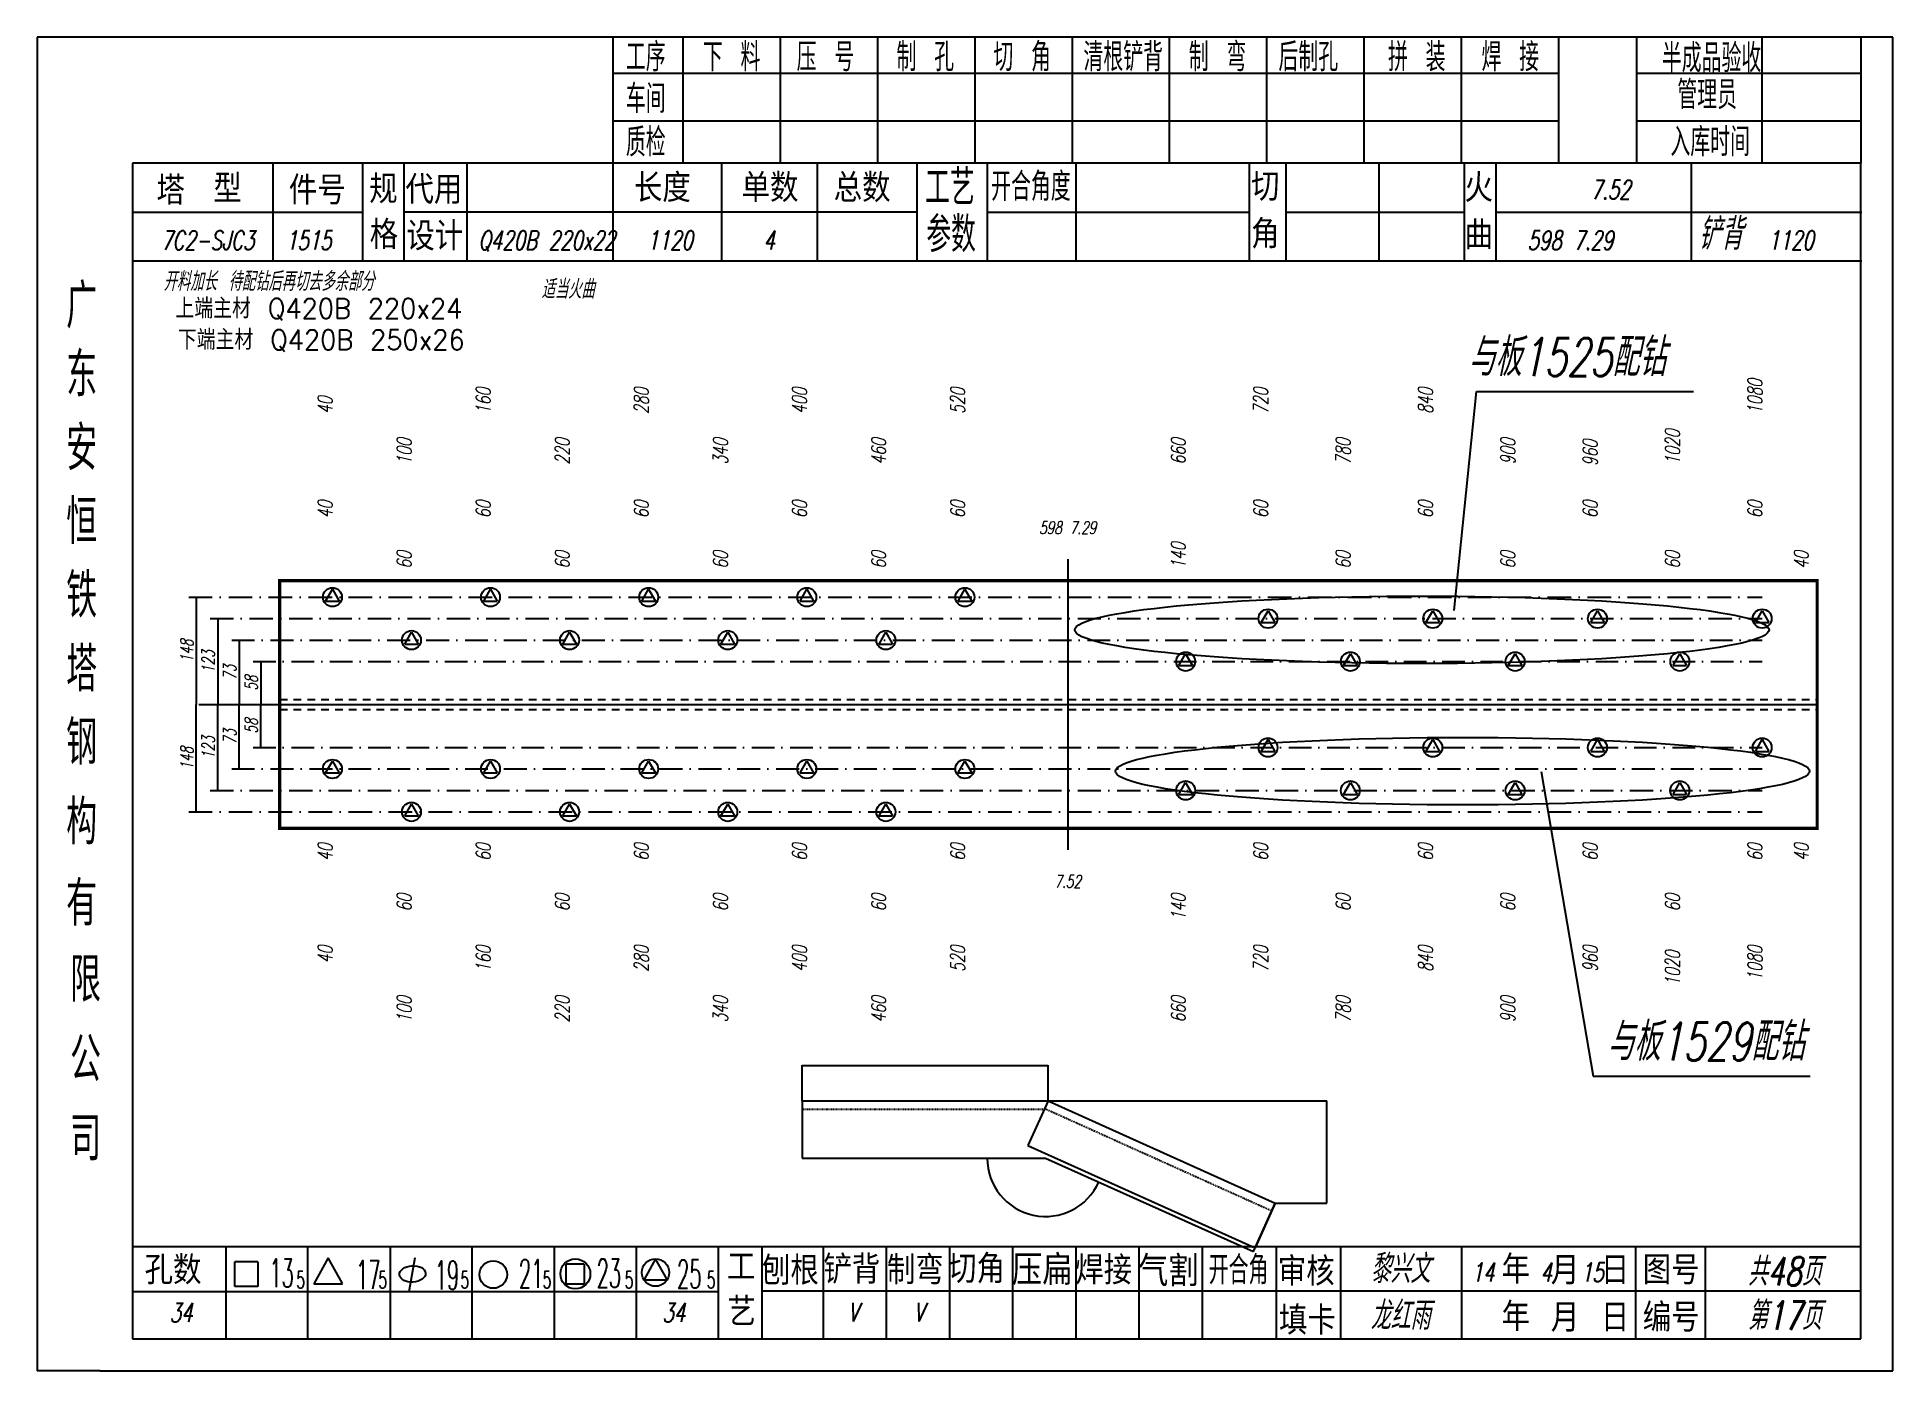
# Model space of a CAD drawing. Header units: millimetres. Extents: x -1378 to 644, y -1773 to 1979.
# Drawn here: x -1079.5 to -785.7, y 338.9 to 550.1 of the extents above; entities that cross this region are included whole.
import ezdxf
from ezdxf.enums import TextEntityAlignment as Align

# ---------------------------------------------------------------- set-up
doc = ezdxf.new("R2010")
doc.units = ezdxf.units.MM
doc.linetypes.add('LPY8', pattern=[0.009000000000000001, 0.005, -0.004])
doc.linetypes.add('LPY9', pattern=[0.025, 0.015, -0.005, 0, -0.005])
for name, color, linetype in [('1', 7, 'Continuous'), ('2', 7, 'Continuous'), ('21', 7, 'Continuous')]:
    doc.layers.add(name, color=color, linetype=linetype)
doc.styles.add('hz', font='txt.shx', dxfattribs={"width": 0.7, "oblique": 12, "bigfont": 'hztxt.shx'})
doc.dimstyles.new('ISO-25', dxfattribs={"dimscale": 0.001, "dimtxt": 2.5, "dimasz": 2.5, "dimexe": 1.25, "dimexo": 0.625, "dimtad": 1, "dimtxsty": 'Standard', "dimcen": 2.5, "dimadec": 0, "dimazin": 0, "dimtfac": 1, "dimtmove": 0, "dimatfit": 3, "dimfxl": 0, "dimarcsym": 0})

msp = doc.modelspace()

# ---------------------------------------------------------------- texts
at = {"color": 2, "style": 'hz', "width": 0.95}
for s, p in [('上端主材 Q420B 220x24', (-1034.869077599486, 505.5355274638491)), ('下端主材 Q420B 250x26', (-1034.492531709323, 500.5697303769243))]:
    msp.add_text(s, height=3.142712129565791, dxfattribs=at).set_placement(p, align=Align.CENTER)
at = {"layer": '1', "color": 7, "style": 'hz', "oblique": 12, "width": 0.7}
for s, height, p in [(' 7.52 ', 3, (-835.3802614664822, 524.3929271810406)), ('铲背', 5, (-816.4802614664823, 516.3929271810414)), (' 598 7.29 ', 3, (-845.3802614664822, 516.3929271810414)), (' 1120', 3, (-807.2802614664822, 516.3929271810414)), ('与板1525配钻', 6, (-852.9117968674742, 496.4013775691858)), ('与板1529配钻', 6, (-830.9233710659074, 388.0243830189163)), ('共48页', 4.5, (-808.6802614664822, 352.3929271810435)), ('第17页', 4.5, (-808.6802614664822, 345.3929271810421))]:
    msp.add_text(s, height=height, dxfattribs=at).set_placement(p)
for s, height, p in [('7C2-SJC3', 3, (-1052.480261466482, 516.3929271810414)), ('4', 3, (-963.5802614664823, 516.3929271810414)), ('黎兴文', 4.5, (-863.6802614664822, 352.7929271810426)), ('14', 3, (-850.5802614664823, 352.9929271810421)), ('4', 3, (-840.5802614664823, 352.9929271810421)), ('15', 3, (-833.2802614664822, 352.9929271810421)), ('V', 3, (-950.2802614664822, 346.6929271810426)), ('V', 3, (-939.8802614664822, 346.6929271810426)), ('龙红雨', 4.5, (-863.6802614664822, 345.3929271810421)), ('34', 3, (-1056.680261466482, 346.5929271810428)), ('34', 3, (-978.6802614664822, 346.5929271810428))]:
    msp.add_text(s, height=height, dxfattribs=at).set_placement(p, align=Align.CENTER)
at = {"layer": '1', "color": 1, "style": 'hz', "oblique": 12, "width": 0.7}
for s, p in [('1515', (-1036.480261466482, 516.3929271810414)), ('Q420B 220x22', (-998.7802614664821, 516.3929271810414)), ('1120', (-979.2802614664823, 516.3929271810414))]:
    msp.add_text(s, height=3, dxfattribs=at).set_placement(p, align=Align.CENTER)
at = {"layer": '1', "color": 7, "style": 'hz', "oblique": 12, "width": 0.7}
for s, p in [('160', (-1007.699690037911, 490.3929271810416)), ('280', (-982.6642614664822, 490.3929271810416)), ('400', (-957.6288328950536, 490.3929271810416)), ('520', (-932.5934043236251, 490.3929271810416)), ('720', (-884.6088328950536, 490.3929271810416)), ('840', (-858.5302614664822, 490.3929271810416)), ('1080', (-806.3731186093394, 490.3929271810416)), ('40', (-1032.735118609339, 490.3929271810416)), ('1020', (-819.4124043236252, 482.3929271810425)), ('100', (-1020.217404323625, 482.3929271810425)), ('220', (-995.1819757521965, 482.3929271810425)), ('340', (-970.146547180768, 482.3929271810425)), ('460', (-945.1111186093394, 482.3929271810425)), ('660', (-897.6481186093393, 482.3929271810425)), ('780', (-871.5695471807679, 482.3929271810425)), ('900', (-845.4909757521966, 482.3929271810425)), ('960', (-832.4516900379108, 482.1366338359749)), ('40', (-1032.735118609339, 473.892927181041)), ('60', (-1007.699690037911, 473.892927181041)), ('60', (-982.6642614664822, 473.892927181041)), ('60', (-957.6288328950536, 473.892927181041)), ('60', (-932.5934043236251, 473.892927181041)), ('60', (-884.6088328950536, 473.892927181041)), ('60', (-858.5302614664822, 473.892927181041)), ('60', (-832.4516900379108, 473.892927181041)), ('60', (-806.3731186093394, 473.892927181041)), ('140', (-897.6481186093393, 465.8929271810419)), ('60', (-1020.217404323625, 465.8929271810419)), ('60', (-995.1819757521965, 465.8929271810419)), ('60', (-970.146547180768, 465.8929271810419)), ('60', (-945.1111186093394, 465.8929271810419)), ('60', (-871.5695471807679, 465.8929271810419)), ('60', (-845.4909757521966, 465.8929271810419)), ('60', (-819.4124043236252, 465.8929271810419)), ('40', (-799.0266900379108, 465.8929271810419))]:
    msp.add_text(s, height=2.3, rotation=90, dxfattribs=at).set_placement(p)
for s, p in [('40', (-1032.735118609339, 422.3929271810402)), ('60', (-1007.699690037911, 422.3929271810402)), ('60', (-982.6642614664822, 422.3929271810402)), ('60', (-957.6288328950536, 422.3929271810402)), ('60', (-932.5934043236251, 422.3929271810402)), ('60', (-884.6088328950536, 422.3929271810402)), ('60', (-858.5302614664822, 422.3929271810402)), ('60', (-832.4516900379108, 422.3929271810402)), ('60', (-806.3731186093394, 422.3929271810402)), ('40', (-799.0266900379108, 422.3929271810402)), ('60', (-1020.217404323625, 414.3929271810412)), ('60', (-995.1819757521965, 414.3929271810412)), ('60', (-970.146547180768, 414.3929271810412)), ('60', (-945.1111186093394, 414.3929271810412)), ('140', (-897.6481186093393, 414.3929271810412)), ('60', (-871.5695471807679, 414.3929271810412)), ('60', (-845.4909757521966, 414.3929271810412)), ('60', (-819.4124043236252, 414.3929271810412)), ('40', (-1032.735118609339, 406.1929271810425)), ('160', (-1007.699690037911, 406.1929271810425)), ('280', (-982.6642614664822, 406.1929271810425)), ('400', (-957.6288328950536, 406.1929271810425)), ('520', (-932.5934043236251, 406.1929271810425)), ('720', (-884.6088328950536, 406.1929271810425)), ('840', (-858.5302614664822, 406.1929271810425)), ('960', (-832.4516900379108, 406.1929271810425)), ('1020', (-819.4124043236252, 405.4074458181174)), ('1080', (-806.3731186093394, 406.1929271810425)), ('100', (-1020.217404323625, 398.1929271810434)), ('220', (-995.1819757521965, 398.1929271810434)), ('340', (-970.146547180768, 398.1929271810434)), ('460', (-945.1111186093394, 398.1929271810434)), ('660', (-897.6481186093393, 398.1929271810434)), ('780', (-871.5695471807679, 398.1929271810434)), ('900', (-845.4909757521966, 398.1929271810434))]:
    msp.add_text(s, height=2.3, rotation=90, dxfattribs=at).set_placement(p, align=Align.RIGHT)
at = {"layer": '1', "color": 134, "ltscale": 0.001, "char_height": 3, "width": 62.7, "attachment_point": 1, "style": 'hz'}
for s, insert in [('开料加长 待配钻后再切去多余部分', (-1059.484482144759, 512.8845397116493, -853.1987439879664)), ('适当火曲', (-999.6560970535994, 511.6522038677394, -853.1987439879664))]:
    msp.add_mtext(s, dxfattribs=dict(at, insert=insert))
at = {"layer": '2', "color": 1, "style": 'hz', "oblique": 12, "width": 0.7}
for s, p in [('598 7.29', (-916.3203757521965, 471.3929271810433)), ('7.52', (-916.3203757521965, 415.3929271810424))]:
    msp.add_text(s, height=2, dxfattribs=at).set_placement(p, align=Align.CENTER)
at = {"layer": '2', "color": 7, "style": 'hz', "oblique": 12, "width": 0.7}
for s, p in [('148', (-1054.780261466482, 452.8929271810438)), ('123', (-1051.380261466482, 451.1929271810407)), ('73', (-1047.980261466482, 449.4929271810411)), ('58', (-1044.580261466482, 447.7929271810415)), ('58', (-1044.580261466482, 440.9929271810431)), ('148', (-1054.780261466482, 435.8929271810408)), ('123', (-1051.380261466482, 437.5929271810404)), ('73', (-1047.980261466482, 439.2929271810435))]:
    msp.add_text(s, height=2, rotation=90, dxfattribs=at).set_placement(p, align=Align.CENTER)

# ---------------------------------------------------------------- blocks, each defined once
blk = doc.blocks.new('xytfsc')
at = {"color": 243}
for p, q in [((-0.08180189302063978, 0.1756660281181866), (-0.08180189302063978, -0.03550000000000003)), ((0.2119981069793931, 0.1756660281181865), (-0.08180189302063978, 0.1756660281181865)), ((0.009343547070755576, 0.1756660281181865), (0.009343547070755576, 0.155714770919089)), ((0.02043905911145261, 0.1756660281181865), (0.02043905911145261, 0.1557118104779665)), ((0.03583905911145224, 0.1756660281181865), (0.03583905911145224, 0.1557118104779665)), ((0.05123905911145188, 0.1756660281181865), (0.05123905911145188, 0.1557118104779665)), ((0.0666390591114514, 0.1756660281181865), (0.06663905911145152, 0.1557118104779665)), ((0.08203905911145126, 0.1756660281181865), (0.08203905911145115, 0.1557118104779665)), ((0.09743905911145079, 0.1756660281181865), (0.09743905911145079, 0.1557118104779665)), ((0.1128390591114504, 0.1756660281181865), (0.1128390591114504, 0.1557118104779665)), ((0.1282390591114501, 0.1756660281181865), (0.1282390591114501, 0.1557118104779665)), ((0.1436390591114496, 0.1756660281181865), (0.1436390591114497, 0.1557118104779665)), ((0.1590390591114494, 0.1756660281181865), (0.1590390591114493, 0.1557118104779665)), ((0.1590390591114494, 0.1756660281181865), (0.1590390591114493, 0.1557118104779665)), ((0.1713881142505892, 0.1756660281181865), (0.1713881142505892, 0.1556970395588582)), ((0.1912480675326801, 0.1756660281181865), (0.1912480675326801, 0.1556970395588582)), ((0.2069206040023625, 0.1756660281181865), (0.2069206040023625, 0.1556999999999807)), ((0.2119981069793931, 0.1456999999999898), (0.2119981069793931, 0.1756660281181866)), ((0.1590390591114492, 0.1699052611793964), (0.009343547070755465, 0.1699052611793964)), ((0.2069206040023625, 0.1699052611793964), (0.1713881142505892, 0.1699052611793964)), ((0.1590390591114492, 0.1623816372641632), (0.009343547070755465, 0.1623816372641632)), ((0.2069206040023625, 0.1623816372641632), (0.1713881142505892, 0.1623816372641632)), ((-0.01376276607479154, 0.1557706927281533), (-0.01376276607479154, 0.1402706927281788)), ((0.009343547070755576, 0.155714770919089), (0.009343547070755576, 0.1402147709191144)), ((0.02656845232527816, 0.1557985932079323), (0.02656845232527816, 0.1402985932079577)), ((0.04170315627649701, 0.1557985932079323), (0.04170315627649701, 0.1402985932079577)), ((-0.06670189302062168, 0.1556999999999807), (-0.06670189302062168, -0.03041769200676575)), ((0.2069206040023625, 0.1556999999999807), (-0.06670189302062168, 0.1556999999999807)), ((-0.04446205990117902, 0.155710395888902), (-0.04446205990117902, 0.1402103958889274)), ((0.05749081008329371, 0.1556970395588582), (0.05749081008329371, 0.1401970395588268)), ((0.06860905819851781, 0.1556999999999807), (0.06860905819851781, 0.1401970395588268)), ((0.08264511791261897, 0.1556970395588582), (0.08264511791261897, 0.1401970395588268)), ((0.1101013382460957, 0.1556970395588582), (0.1101013382460957, 0.1401970395588268)), ((0.115893155820657, 0.1556970395588582), (0.115893155820657, 0.1401970395588268)), ((0.1305946114652267, 0.1556970395588582), (0.1305946114652267, 0.1401970395588268)), ((0.144136461840929, 0.1556970395588582), (0.144136461840929, 0.1401970395588268)), ((0.149150303690447, 0.1556970395588582), (0.149150303690447, 0.1401970395588268)), ((0.1800706029964368, 0.1556970395588582), (0.1800706029964368, 0.1401970395588268)), ((0.2069206040023625, -0.03041769200676575), (0.2069206040023625, 0.1556999999999807)), ((-0.03023245648975659, 0.1478930030858255), (-0.06670189302062168, 0.1478930030858255)), ((0.05749081008329371, 0.1479470395588141), (-0.02368604084782133, 0.1479470395588141)), ((0.06860905819851781, 0.1479470395588141), (0.1101013382460957, 0.1479470395588141)), ((0.115893155820657, 0.1479470395588141), (0.144136461840929, 0.1479470395588141)), ((0.149150303690447, 0.1479470395588141), (0.2070965826822823, 0.1479470395588141)), ((0.2119981069793931, -0.03550000000000003), (0.2119981069793931, 0.1456999999999898)), ((0.2070965826822823, 0.1401970395588268), (-0.06670189302062168, 0.1401970395588268)), ((-0.06670189302062168, -0.01580359560226546), (0.2069206040023625, -0.01580359560226546)), ((-0.05192775084779611, -0.01580359560226546), (-0.05192775084779611, -0.03041769200676575)), ((-0.0389277508478193, -0.03041769200676575), (-0.0389277508478193, -0.01580359560226546)), ((-0.03572373924024019, -0.01759791586492659), (-0.03800989078163808, -0.02169668912300543)), ((-0.03346529881744742, -0.02166899407642225), (-0.03572373924024019, -0.01759791586492659)), ((-0.02592775084778565, -0.01580359560226546), (-0.02592775084778565, -0.03041769200676575)), ((-0.02200695944068853, -0.01759838219815996), (-0.02293684695340004, -0.02300541378001347)), ((-0.01292775084780884, -0.03041769200676575), (-0.01292775084780884, -0.01580359560226546)), ((7.224915222481254e-05, -0.01580359560226546), (7.224915222481254e-05, -0.03041769200676575)), ((0.01307224915220162, -0.0302819796132649), (0.01307224915220162, -0.01580359560226546)), ((0.0426919161558027, -0.03036583533575871), (0.0426919161558027, -0.01570061183649435)), ((0.05269191615579361, -0.03036583533575871), (0.05269191615579361, -0.01570061183649435)), ((0.06269191615578451, -0.03036583533575871), (0.06269191615578451, -0.01570061183649435)), ((0.07269191615577542, -0.03036583533575871), (0.07269191615577542, -0.01570061183649435)), ((0.08269191615576632, -0.03036583533575871), (0.08269191615576632, -0.01570061183649435)), ((0.09269191615581407, -0.03036583533575871), (0.09269191615581407, -0.01570061183649435)), ((0.102691916155805, -0.03036583533575871), (0.102691916155805, -0.01570061183649435)), ((0.1144049236795291, -0.03053781203299016), (0.1144049236795291, -0.01587258853372581)), ((0.1246095262382875, -0.03053264624507895), (0.1246095262382875, -0.0158674227458146)), ((0.1437750562829757, -0.0304212194424604), (0.1437750562829757, -0.01575599594319604)), ((0.1713153053457569, -0.03044566928007092), (0.1713153053457569, -0.01578044578080656)), ((0.1823401508876538, -0.03042733090642108), (0.1823401508876538, -0.01576210740709988)), ((-0.05048480263676025, -0.02216373035882774), (-0.05048480263676025, -0.01822926644671091)), ((-0.04686708076590718, -0.01822926644671091), (-0.05048480263676025, -0.01822926644671091)), ((-0.04686708076590718, -0.01822926644671091), (-0.04686708076590718, -0.02216373035882774)), ((0.004830003859665921, -0.01861207898791511), (0.00193582636299483, -0.01861207898791511)), ((0.00193582636299483, -0.02175965011757447), (0.00193582636299483, -0.01861207898791511)), ((0.004830003859665921, -0.01861207898791511), (0.004830003859665921, -0.02175965011757447)), ((0.01611402239055282, -0.01775831488304042), (0.01428510115741177, -0.02103733348950348)), ((0.01792077472882114, -0.02101517745221421), (0.01611402239055282, -0.01775831488304042)), ((0.02607224915217843, -0.02298197961327836), (-0.06670189302062168, -0.02298197961327836)), ((-0.04686708076590718, -0.02216373035882774), (-0.05048480263676025, -0.02216373035882774)), ((-0.03800005462673595, -0.02172372488995328), (-0.03347897966173774, -0.02172372488995328)), ((0.004830003859665921, -0.02175965011757447), (0.00193582636299483, -0.02175965011757447)), ((0.01431171815258325, -0.02108781472843296), (0.01794739172399262, -0.02107673604096866)), ((0.03293604349468582, -0.02282133209506404), (0.2069206040023625, -0.02282133209506404)), ((-0.06670189302062168, -0.03041769200676575), (0.2069206040023625, -0.03041769200676575)), ((-0.07180189302064888, -0.03550000000000003), (-0.08180189302063978, -0.03550000000000003)), ((-0.07180189302064888, -0.03550000000000003), (0.2119981069793931, -0.03550000000000003))]:
    blk.add_line(p, q, dxfattribs=at)
at = {"color": 25}
for p, q in [((-0.02369509745372567, 0.1402529613678912), (-0.02369509745372567, 0.1557529613679225)), ((-0.03023245648975659, 0.1401430030857814), (-0.03023245648975659, 0.1556430030858127)), ((0.02607224915217843, -0.0302819796132649), (0.02607224915217843, -0.01568197961323498)), ((0.03297843533735489, -0.03048923032871292), (0.03297843533735489, -0.015889230328683))]:
    blk.add_line(p, q, dxfattribs=at)
at = {"color": 243}
for centre, radius in [((-0.009582155382162783, -0.02025092920551791), 0.00217561732827997), ((0.003407718477063226, -0.02014333020655207), 0.002369953329622078), ((0.01609636409548842, -0.0199313602378634), 0.00217561732827997)]:
    blk.add_circle(centre, radius, dxfattribs=at)
blk.add_ellipse((-0.02237046103383078, -0.02015827340265836), major_axis=(-0.002062659495382668, -0.0001351756295155492), ratio=0.631198260949918, dxfattribs=at)
at = {"color": 243, "style": 'hz'}
for s, height, width, p in [('工序', 0.0045, 0.7, (0.01141078938846307, 0.1702582894362837)), ('下 料', 0.0045, 0.7, (0.02359805093865874, 0.1702582894362837)), ('压 号', 0.0045, 0.7, (0.03844793515955247, 0.1702582894362837)), ('制 孔', 0.0045, 0.7, (0.05425820382671931, 0.1702582894362837)), ('切 角', 0.0045, 0.7, (0.06959885115699593, 0.1702582894362837)), ('清根铲背 ', 0.0045, 0.7, (0.08384982621404846, 0.1702582894362837)), (' 制 弯', 0.0045, 0.7, (0.0977236024752125, 0.1702582894362837)), (' 后制孔', 0.0045, 0.7, (0.1119142199866298, 0.1702582894362837)), ('拼 装', 0.0045, 0.7, (0.1320676244899056, 0.1702582894362837)), (' 焊 接', 0.0045, 0.7, (0.1440676463303413, 0.1702582894362837)), ('半成品验收', 0.0045, 0.7, (0.1754148552770184, 0.17009081662611)), ('车间', 0.0045, 0.7, (0.01141078938846307, 0.1636468545306323)), ('管理员', 0.0045, 0.7, (0.1778732141532154, 0.1642803059513241)), ('质检', 0.0045, 0.7, (0.01141078938846307, 0.156762344220953)), ('入库时间', 0.0045, 0.7, (0.1767723680015715, 0.1568099015570553)), ('工艺', 0.0056, 0.7, (0.0587989906382228, 0.1490577820888024)), ('开合角度', 0.0045, 0.7, (0.06923366991591651, 0.1497418554182122)), ('参数', 0.0056, 0.7, (0.05897301172157599, 0.1416372668027879)), ('广', 0.006999999999999999, 0.7, (-0.07719585007359397, 0.1295954538279165)), ('东', 0.006999999999999999, 0.7, (-0.07719585007359397, 0.1187447526499018)), ('安', 0.006999999999999999, 0.7, (-0.07719585007359397, 0.1070945280846008)), ('恒', 0.006999999999999999, 0.7, (-0.07719585007359397, 0.09542786141794474)), ('铁', 0.006999999999999999, 0.7, (-0.07719585007359397, 0.08376119475123184)), ('塔', 0.006999999999999999, 0.7, (-0.07719585007359397, 0.07209452808457578)), ('钢', 0.006999999999999999, 0.7, (-0.07719585007359397, 0.06049329061205705)), ('构', 0.006999999999999999, 0.7, (-0.07719585007359397, 0.04788110145058405)), ('有', 0.006999999999999999, 0.7, (-0.07719585007359397, 0.03500140037114258)), ('限', 0.006999999999999999, 0.7, (-0.07658584270095103, 0.02293366727998497)), ('公', 0.006999999999999999, 0.7, (-0.07658584270095103, 0.01031732387083545)), ('司', 0.006999999999999999, 0.7, (-0.07658584270095103, -0.002230952025500332)), ('开合角', 0.0045, 0.7, (0.1036835877846721, -0.02178813139981733)), ('13', 0.0045, 0.5, (-0.04502721137996046, -0.02227006754184052)), ('5', 0.002693249999999999, 0.6, (-0.04077264305934192, -0.02242096852363423)), ('17', 0.0045, 0.5, (-0.03130114412024965, -0.02253916149793261)), ('5', 0.002693249999999999, 0.6, (-0.02777264305936511, -0.02242096852363423)), ('19', 0.0045, 0.5, (-0.01885191850092893, -0.02259557977048238)), ('5', 0.002693249999999999, 0.6, (-0.0147726430593883, -0.02242096852363423)), ('21', 0.0045, 0.5, (-0.00553038687158447, -0.02237613483582485)), ('5', 0.002693249999999999, 0.6, (-0.00177264305935465, -0.02242096852363423)), ('23', 0.0045, 0.5, (0.006791355083094586, -0.02228307153647896)), ('5', 0.002693249999999999, 0.6, (0.01122735694062216, -0.02242096852363423)), ('25', 0.0045, 0.5, (0.01951661638022928, -0.02242476536251664)), ('5', 0.002693249999999999, 0.6, (0.02422735694065581, -0.02242096852363423))]:
    blk.add_text(s, height=height, dxfattribs=dict(at, width=width)).set_placement(p)
for s, height, p in [('塔', 0.0045, (-0.06291316232997757, 0.1491330645802254)), ('型', 0.0045, (-0.05389800470524675, 0.1494323354525722)), ('单数', 0.0045, (0.02972464180217516, 0.1495488179195508)), ('总数', 0.0045, (0.04431395269088456, 0.1495432887106308)), ('孔数', 0.0045, (-0.06478007560255661, -0.02179219429489015)), ('压扁', 0.0048, (0.07253166959404156, -0.02191633846563085)), ('气割', 0.0048, (0.09248400186405037, -0.02209650407114444)), ('图号', 0.0045, (0.1723960165372483, -0.02179937828155792)), ('编号', 0.0045, (0.1723960165372483, -0.0292993782815511))]:
    blk.add_text(s, height=height, dxfattribs=at).set_placement(p)
at = {"color": 25, "style": 'hz'}
for s, height, p in [('件号', 0.004500000000000001, (-0.04194006886487556, 0.149165076108331)), ('规', 0.0045, (-0.02922751466766782, 0.1493373910887062)), ('代用', 0.0045, (-0.02348416342917459, 0.1492692985372759)), ('长度', 0.004500000000000001, (0.01268450122748221, 0.1495456455800895)), ('切', 0.0045, (0.1103860914289777, 0.1497265722913557)), ('火', 0.0045, (0.1441815548179471, 0.1495717984769971)), ('格', 0.0045, (-0.02914508603325372, 0.1421256806360265)), ('角', 0.0045, (0.1103860914289777, 0.1422265722913625)), ('曲', 0.0045, (0.1441815548179471, 0.142071798477004)), ('设计', 0.0045, (-0.02335299900025289, 0.1418915802476153)), ('工', 0.0045, (0.02740716187170678, -0.02128382374563492)), ('刨根', 0.0045, (0.03295636141248737, -0.02187364499558092)), ('铲背', 0.0045, (0.04268726910831278, -0.02168679435850257)), ('制弯', 0.0045, (0.05274347044380023, -0.02179229979843561)), ('切角', 0.0045, (0.06242599489652834, -0.02161270702770074)), ('焊接', 0.0045, (0.08255816148815087, -0.02181036329294378)), ('审核', 0.0045, (0.1146189310481128, -0.02199924418447202)), ('年', 0.0045, (0.1500464708567216, -0.0217049306504446)), ('月', 0.0045, (0.1578457398947813, -0.02183650049470137)), ('日', 0.0045, (0.165761998036117, -0.02182188700463533)), ('艺', 0.0045, (0.02748576950156634, -0.02837945118942392)), ('填卡', 0.0045, (0.1148046463357838, -0.02976734870644399)), ('年', 0.0045, (0.1500464708567216, -0.02918454778050367)), ('月', 0.0045, (0.1578457398947813, -0.02931611762476044)), ('日', 0.0045, (0.165761998036117, -0.0293015041346944))]:
    blk.add_text(s, height=height, dxfattribs=at).set_placement(p)
blk = doc.blocks.new('li8')
at = {"layer": '21', "color": 7, "linetype": 'LPY8'}
blk.add_line((0, 0), (1, 0), dxfattribs=at)
blk = doc.blocks.new('do')
at = {"color": 211}
for p, q in [((-0.7163570769760446, -0.4136245762459683), (0, 0.8271422774380701)), ((0, 0.8271422774380701), (0.7163570769760446, -0.4136245762459683)), ((-0.7163570769760446, -0.4136245762459683), (0.7163570769760446, -0.4136245762459683))]:
    blk.add_line(p, q, dxfattribs=at)
blk.add_circle((0, 0), 1, dxfattribs=at)
blk = doc.blocks.new('li9')
at = {"layer": '21', "color": 210, "linetype": 'LPY9'}
blk.add_line((0, 0), (1, 0), dxfattribs=at)
blk = doc.blocks.new('*D96')
at = {"layer": '1', "color": 0, "lineweight": -2}
for p, q in [((-958.3780005676768, 381.6560457900862), (-958.3780005676768, 387.2691606876584)), ((-958.3755005676768, 387.2679106876584), (-919.4423248203012, 387.2679106876584)), ((-919.4398248203012, 381.6560457900862), (-919.4398248203012, 387.2691606876584))]:
    blk.add_line(p, q, dxfattribs=at)
at = {"layer": '1', "color": 0}
for points in [[(-958.3755005676768, 387.2683273543251), (-958.3755005676768, 387.2674940209917), (-958.3780005676768, 387.2679106876584)], [(-919.4423248203012, 387.2683273543251), (-919.4423248203012, 387.2674940209917), (-919.4398248203012, 387.2679106876584)]]:
    blk.add_solid(points, dxfattribs=at)
at = {"layer": 'Defpoints', "color": 0}
for p in [(-919.4398248203012, 387.2679106876584), (-958.3780005676768, 381.6554207900862), (-919.4398248203012, 381.6554207900862)]:
    blk.add_point(p, dxfattribs=at)
at = {"layer": '1', "color": 0, "insert": (-938.908912693989, 387.2697856876584), "char_height": 0.0025, "attachment_point": 5}
blk.add_mtext('{\\f宋体|b0|i0|c134|p54;598}', dxfattribs=at)
blk = doc.blocks.new('*D95')
at = {"color": 0, "lineweight": -2}
blk.add_arc((-919.8238006095775, 372.5892656833634), 9.248761992316547, 180.015487418677, 335.7399349888071, dxfattribs=at)
at = {"color": 0}
for points in [[(-929.0729789306738, 372.5867656270723), (-929.0721455973481, 372.5867657397), (-929.072562601894, 372.5892656833634)], [(-911.3921777970054, 368.7893146298554), (-911.3914180091697, 368.7889723333623), (-911.3907710136082, 368.7914228451159)]]:
    blk.add_solid(points, dxfattribs=at)
at = {"layer": 'Defpoints', "color": 0}
for p in [(-958.3780005676767, 372.5892656833634), (-919.8238006095775, 372.5892656833634), (-919.8238006095775, 372.5892656833634), (-925.5282715282608, 365.3092512652173), (-886.917669502878, 357.7698804392106)]:
    blk.add_point(p, dxfattribs=at)
at = {"color": 0, "insert": (-921.7656368664266, 363.5485693053038), "char_height": 0.0025, "attachment_point": 5, "rotation": 347.877711203742}
blk.add_mtext('{\\f宋体|b0|i0|c134|p54;172.7}', dxfattribs=at)
blk = doc.blocks.new('*D94')
at = {"color": 0, "lineweight": -2}
for p, q in [((-919.4400814656527, 381.6548509145177), (-922.6375767571068, 374.5548803327256)), ((-922.6347839641297, 374.5549935024558), (-886.657936228159, 358.3527008433659)), ((-883.4586747251346, 365.4505050926146), (-886.6561700165887, 358.3505345108225))]:
    blk.add_line(p, q, dxfattribs=at)
at = {"color": 0}
for points in [[(-922.6346128672286, 374.5553734195014), (-922.6349550610308, 374.5546135854102), (-922.6370634664034, 374.5560200838624)], [(-886.6577651312579, 358.3530807604116), (-886.6581073250601, 358.3523209263203), (-886.6556567258854, 358.3516742619593)]]:
    blk.add_solid(points, dxfattribs=at)
at = {"layer": 'Defpoints', "color": 0}
for p in [(-919.439824820301, 381.6554207900861), (-883.458418079783, 365.451074968183), (-886.6556567258854, 358.3516742619593)]:
    blk.add_point(p, dxfattribs=at)
at = {"color": 0, "insert": (-907.1539437781645, 367.5852021679597), "char_height": 0.0025, "attachment_point": 5, "rotation": 335.7554224075021}
blk.add_mtext('{\\f宋体|b0|i0|c134|p54;522}', dxfattribs=at)
blk = doc.blocks.new('*D93')
at = {"color": 0, "lineweight": -2}
for p, q in [((-919.4391998203012, 381.6554207900848), (-875.3228343125521, 381.6554207900847)), ((-875.3240843125521, 365.4535749681816), (-875.3240843125521, 381.6529207900847)), ((-883.457793079783, 365.4510749681816), (-875.3228343125521, 365.4510749681816))]:
    blk.add_line(p, q, dxfattribs=at)
at = {"color": 0}
for points in [[(-875.3245009792188, 381.6529207900847), (-875.3236676458855, 381.6529207900847), (-875.3240843125521, 381.6554207900847)], [(-875.3245009792188, 365.4535749681816), (-875.3236676458855, 365.4535749681816), (-875.3240843125521, 365.4510749681816)]]:
    blk.add_solid(points, dxfattribs=at)
at = {"layer": 'Defpoints', "color": 0}
for p in [(-919.4398248203012, 381.6554207900848), (-875.3240843125521, 381.6554207900847), (-883.458418079783, 365.4510749681816)]:
    blk.add_point(p, dxfattribs=at)
at = {"color": 0, "insert": (-875.3259593125523, 373.553247879133), "char_height": 0.0025, "attachment_point": 5, "rotation": 90}
blk.add_mtext('{\\f宋体|b0|i0|c134|p54;66.3}', dxfattribs=at)

# ---------------------------------------------------------------- dimensions: what is measured, and where the dimension line sits
at = {"color": 134}
dim = msp.add_linear_dim(base=(-886.6556567258854, 358.3516742619593), p1=(-919.4398248203012, 381.6554207900862), p2=(-883.458418079783, 365.451074968183), angle=335.75542240750207, text='{\\f宋体|b0|i0|c134|p54;522}', dimstyle='ISO-25', dxfattribs=at)
dim.commit()
dim.dimension.update_dxf_attribs({"geometry": '*D94', "text_midpoint": (-907.1547137142195, 367.5834925412544), "dimtype": 161})
dim = msp.add_linear_dim(base=(-875.3240843125521, 381.6554207900847), p1=(-883.458418079783, 365.4510749681816), p2=(-919.4398248203012, 381.6554207900848), angle=90, text='{\\f宋体|b0|i0|c134|p54;66.3}', dimstyle='ISO-25', dxfattribs=at)
dim.commit()
dim.dimension.update_dxf_attribs({"geometry": '*D93', "text_midpoint": (-875.3259593125523, 373.553247879133)})
dim = msp.add_angular_dim_2l(base=(-925.5282715282608, 365.3092512652173), line1=((-919.8238006095775, 372.5892656833634), (-886.9176695028781, 357.7698804392106)), line2=((-958.3780005676768, 372.5892656833634), (-919.8238006095775, 372.5892656833634)), text='{\\f宋体|b0|i0|c134|p54;172.7}', dimstyle='ISO-25', dxfattribs=at)
dim.commit()
dim.dimension.update_dxf_attribs({"geometry": '*D95', "text_midpoint": (-921.7656368664266, 363.5485693053038)})
at = {"layer": '1', "color": 7}
dim = msp.add_aligned_dim(p1=(-958.3780005676768, 381.6554207900862), p2=(-919.4398248203012, 381.6554207900862), distance=5.612489897572175, text='{\\f宋体|b0|i0|c134|p54;598}', dimstyle='ISO-25', dxfattribs=at)
dim.commit()
dim.dimension.update_dxf_attribs({"geometry": '*D96', "text_midpoint": (-938.908912693989, 387.2697856876584)})

# ---------------------------------------------------------------- linework, layer by layer
at = {"color": 134}
for p, q in [((-855.1435544160742, 459.2929835349087), (-851.620934388919, 493.9303872536134)), ((-851.620934388919, 493.9303872536134), (-817.2401890324894, 493.9303872536134)), ((-841.3477771177755, 433.7892391179712), (-833.1550220935216, 385.5533927033439)), ((-833.1550220935216, 385.5533927033439), (-798.7742767371204, 385.5533927033439))]:
    msp.add_line(p, q, dxfattribs=at)
for centre in [(-860.246133284065, 456.2131851911872), (-853.8159290431084, 433.8379845576128)]:
    msp.add_ellipse(centre, major_axis=(-54.95453307923254, 0), ratio=0.09731811353535011, dxfattribs=at)
at = {"layer": '1', "color": 7}
for p, q in [((-958.3780005676768, 381.6554207900862), (-919.4398248203012, 381.6554207900862)), ((-958.3780005676768, 381.6554207900862), (-958.3780005676768, 372.5892656833634)), ((-919.4398248203012, 381.6554207900862), (-883.458418079783, 365.4510749681816)), ((-958.3780005676768, 372.5892656833634), (-919.8238006095775, 372.5892656833634)), ((-919.8238006095775, 372.5892656833634), (-886.9176695028781, 357.7698804392111)), ((-886.9176695028781, 357.7698804392111), (-883.458418079783, 365.4510749681816))]:
    msp.add_line(p, q, dxfattribs=at)
at = {"layer": '1', "color": 7, "linetype": 'LPY8'}
for p, q in [((-958.3780005676768, 380.3280354434872), (-919.7249317285522, 380.3280354434872)), ((-919.7249317285522, 380.3280354434872), (-884.0034857262818, 364.2407638019489))]:
    msp.add_line(p, q, dxfattribs=at)
at = {"layer": '2', "color": 1}
msp.add_line((-916.3203757521965, 467.392927181042), (-916.3203757521965, 421.3929271810426), dxfattribs=at)
at = {"layer": '2', "color": 7}
for p, q in [((-1054.280261466482, 461.3929271810417), (-1054.280261466482, 444.3929271810423)), ((-1050.880261466482, 457.9929271810425), (-1050.880261466482, 444.3929271810423)), ((-1047.480261466482, 454.5929271810434), (-1047.480261466482, 444.3929271810423)), ((-1044.080261466482, 451.1929271810407), (-1044.080261466482, 444.3929271810423)), ((-1054.280261466482, 427.3929271810428), (-1054.280261466482, 444.3929271810423)), ((-1053.880261466482, 444.3929271810423), (-981.0802614664823, 444.3929271810423)), ((-1053.880261466482, 444.3929271810423), (-981.0802614664823, 444.3929271810423)), ((-1050.880261466482, 430.792927181042), (-1050.880261466482, 444.3929271810423)), ((-1047.480261466482, 434.1929271810412), (-1047.480261466482, 444.3929271810423)), ((-1044.080261466482, 437.5929271810404), (-1044.080261466482, 444.3929271810423)), ((-1041.080261466482, 444.3929271810423), (-797.6802614664823, 444.3929271810423))]:
    msp.add_line(p, q, dxfattribs=at)
at = {"layer": '2', "color": 7, "const_width": 0.5}
msp.add_lwpolyline([(-1041.080261466482, 463.9929271810415), (-797.6802614664823, 463.9929271810415), (-797.6802614664823, 424.7929271810408), (-1041.080261466482, 424.7929271810408)], close=True, dxfattribs=at)

# ---------------------------------------------------------------- block references
at = {"layer": '1', "color": 1, "xscale": 1000, "yscale": 1000, "zscale": 1000}
msp.add_blockref('xytfsc', (-997.6802614664823, 374.392927181042), dxfattribs=at)
at = {"layer": '1', "color": 7}
for name, p, xscale, yscale, zscale in [('li9', (-1055.480261466482, 461.3929271810417), 249.107142857143, 249.107142857143, 249.107142857143), ('do', (-1032.735118609339, 461.3929271810417), 1.5, 1.5, 1.5), ('do', (-1007.699690037911, 461.3929271810417), 1.5, 1.5, 1.5), ('do', (-982.6642614664822, 461.3929271810417), 1.5, 1.5, 1.5), ('do', (-957.6288328950536, 461.3929271810417), 1.5, 1.5, 1.5), ('do', (-932.5934043236251, 461.3929271810417), 1.5, 1.5, 1.5), ('do', (-884.6088328950536, 457.9929271810425), 1.5, 1.5, 1.5), ('do', (-858.5302614664822, 457.9929271810425), 1.5, 1.5, 1.5), ('do', (-832.4516900379108, 457.9929271810425), 1.5, 1.5, 1.5), ('do', (-806.3731186093394, 457.9929271810425), 1.5, 1.5, 1.5), ('li9', (-1052.080261466482, 457.9929271810425), 245.707142857143, 245.707142857143, 245.707142857143), ('do', (-1020.217404323625, 454.5929271810434), 1.5, 1.5, 1.5), ('do', (-995.1819757521965, 454.5929271810434), 1.5, 1.5, 1.5), ('do', (-970.146547180768, 454.5929271810434), 1.5, 1.5, 1.5), ('do', (-945.1111186093394, 454.5929271810434), 1.5, 1.5, 1.5), ('li9', (-1048.680261466482, 454.5929271810434), 242.307142857143, 242.307142857143, 242.307142857143), ('do', (-897.6481186093393, 451.1929271810407), 1.5, 1.5, 1.5), ('do', (-871.5695471807679, 451.1929271810407), 1.5, 1.5, 1.5), ('do', (-845.4909757521966, 451.1929271810407), 1.5, 1.5, 1.5), ('do', (-819.4124043236252, 451.1929271810407), 1.5, 1.5, 1.5), ('li9', (-1045.280261466482, 451.1929271810407), 238.907142857143, 238.907142857143, 238.907142857143), ('do', (-884.6088328950536, 437.5929271810404), 1.5, 1.5, 1.5), ('do', (-858.5302614664822, 437.5929271810404), 1.5, 1.5, 1.5), ('do', (-832.4516900379108, 437.5929271810404), 1.5, 1.5, 1.5), ('do', (-806.3731186093394, 437.5929271810404), 1.5, 1.5, 1.5), ('li9', (-1045.280261466482, 437.5929271810404), 238.907142857143, 238.907142857143, 238.907142857143), ('do', (-1032.735118609339, 434.1929271810412), 1.5, 1.5, 1.5), ('do', (-1007.699690037911, 434.1929271810412), 1.5, 1.5, 1.5), ('do', (-982.6642614664822, 434.1929271810412), 1.5, 1.5, 1.5), ('do', (-957.6288328950536, 434.1929271810412), 1.5, 1.5, 1.5), ('do', (-932.5934043236251, 434.1929271810412), 1.5, 1.5, 1.5), ('li9', (-1048.680261466482, 434.1929271810412), 242.307142857143, 242.307142857143, 242.307142857143), ('do', (-897.6481186093393, 430.792927181042), 1.5, 1.5, 1.5), ('do', (-871.5695471807679, 430.792927181042), 1.5, 1.5, 1.5), ('do', (-845.4909757521966, 430.792927181042), 1.5, 1.5, 1.5), ('do', (-819.4124043236252, 430.792927181042), 1.5, 1.5, 1.5), ('li9', (-1052.080261466482, 430.792927181042), 245.707142857143, 245.707142857143, 245.707142857143), ('li9', (-1055.480261466482, 427.3929271810428), 249.107142857143, 249.107142857143, 249.107142857143), ('do', (-1020.217404323625, 427.3929271810428), 1.5, 1.5, 1.5), ('do', (-995.1819757521965, 427.3929271810428), 1.5, 1.5, 1.5), ('do', (-970.146547180768, 427.3929271810428), 1.5, 1.5, 1.5), ('do', (-945.1111186093394, 427.3929271810428), 1.5, 1.5, 1.5)]:
    msp.add_blockref(name, p, dxfattribs=dict(at, xscale=xscale, yscale=yscale, zscale=zscale))
at = {"layer": '2', "color": 7, "xscale": 243.4, "yscale": 243.4, "zscale": 243.4}
for p in [(-1041.080261466482, 445.1929271810404), (-1041.080261466482, 443.5929271810406)]:
    msp.add_blockref('li8', p, dxfattribs=at)

msp.set_redraw_order([(e.dxf.handle, doc.entitydb.next_handle()) for e in msp.query("TEXT MTEXT ATTDEF DIMENSION ARC_DIMENSION")])  # texts and dimensions are drawn at this point

doc.saveas('drawing.dxf')
